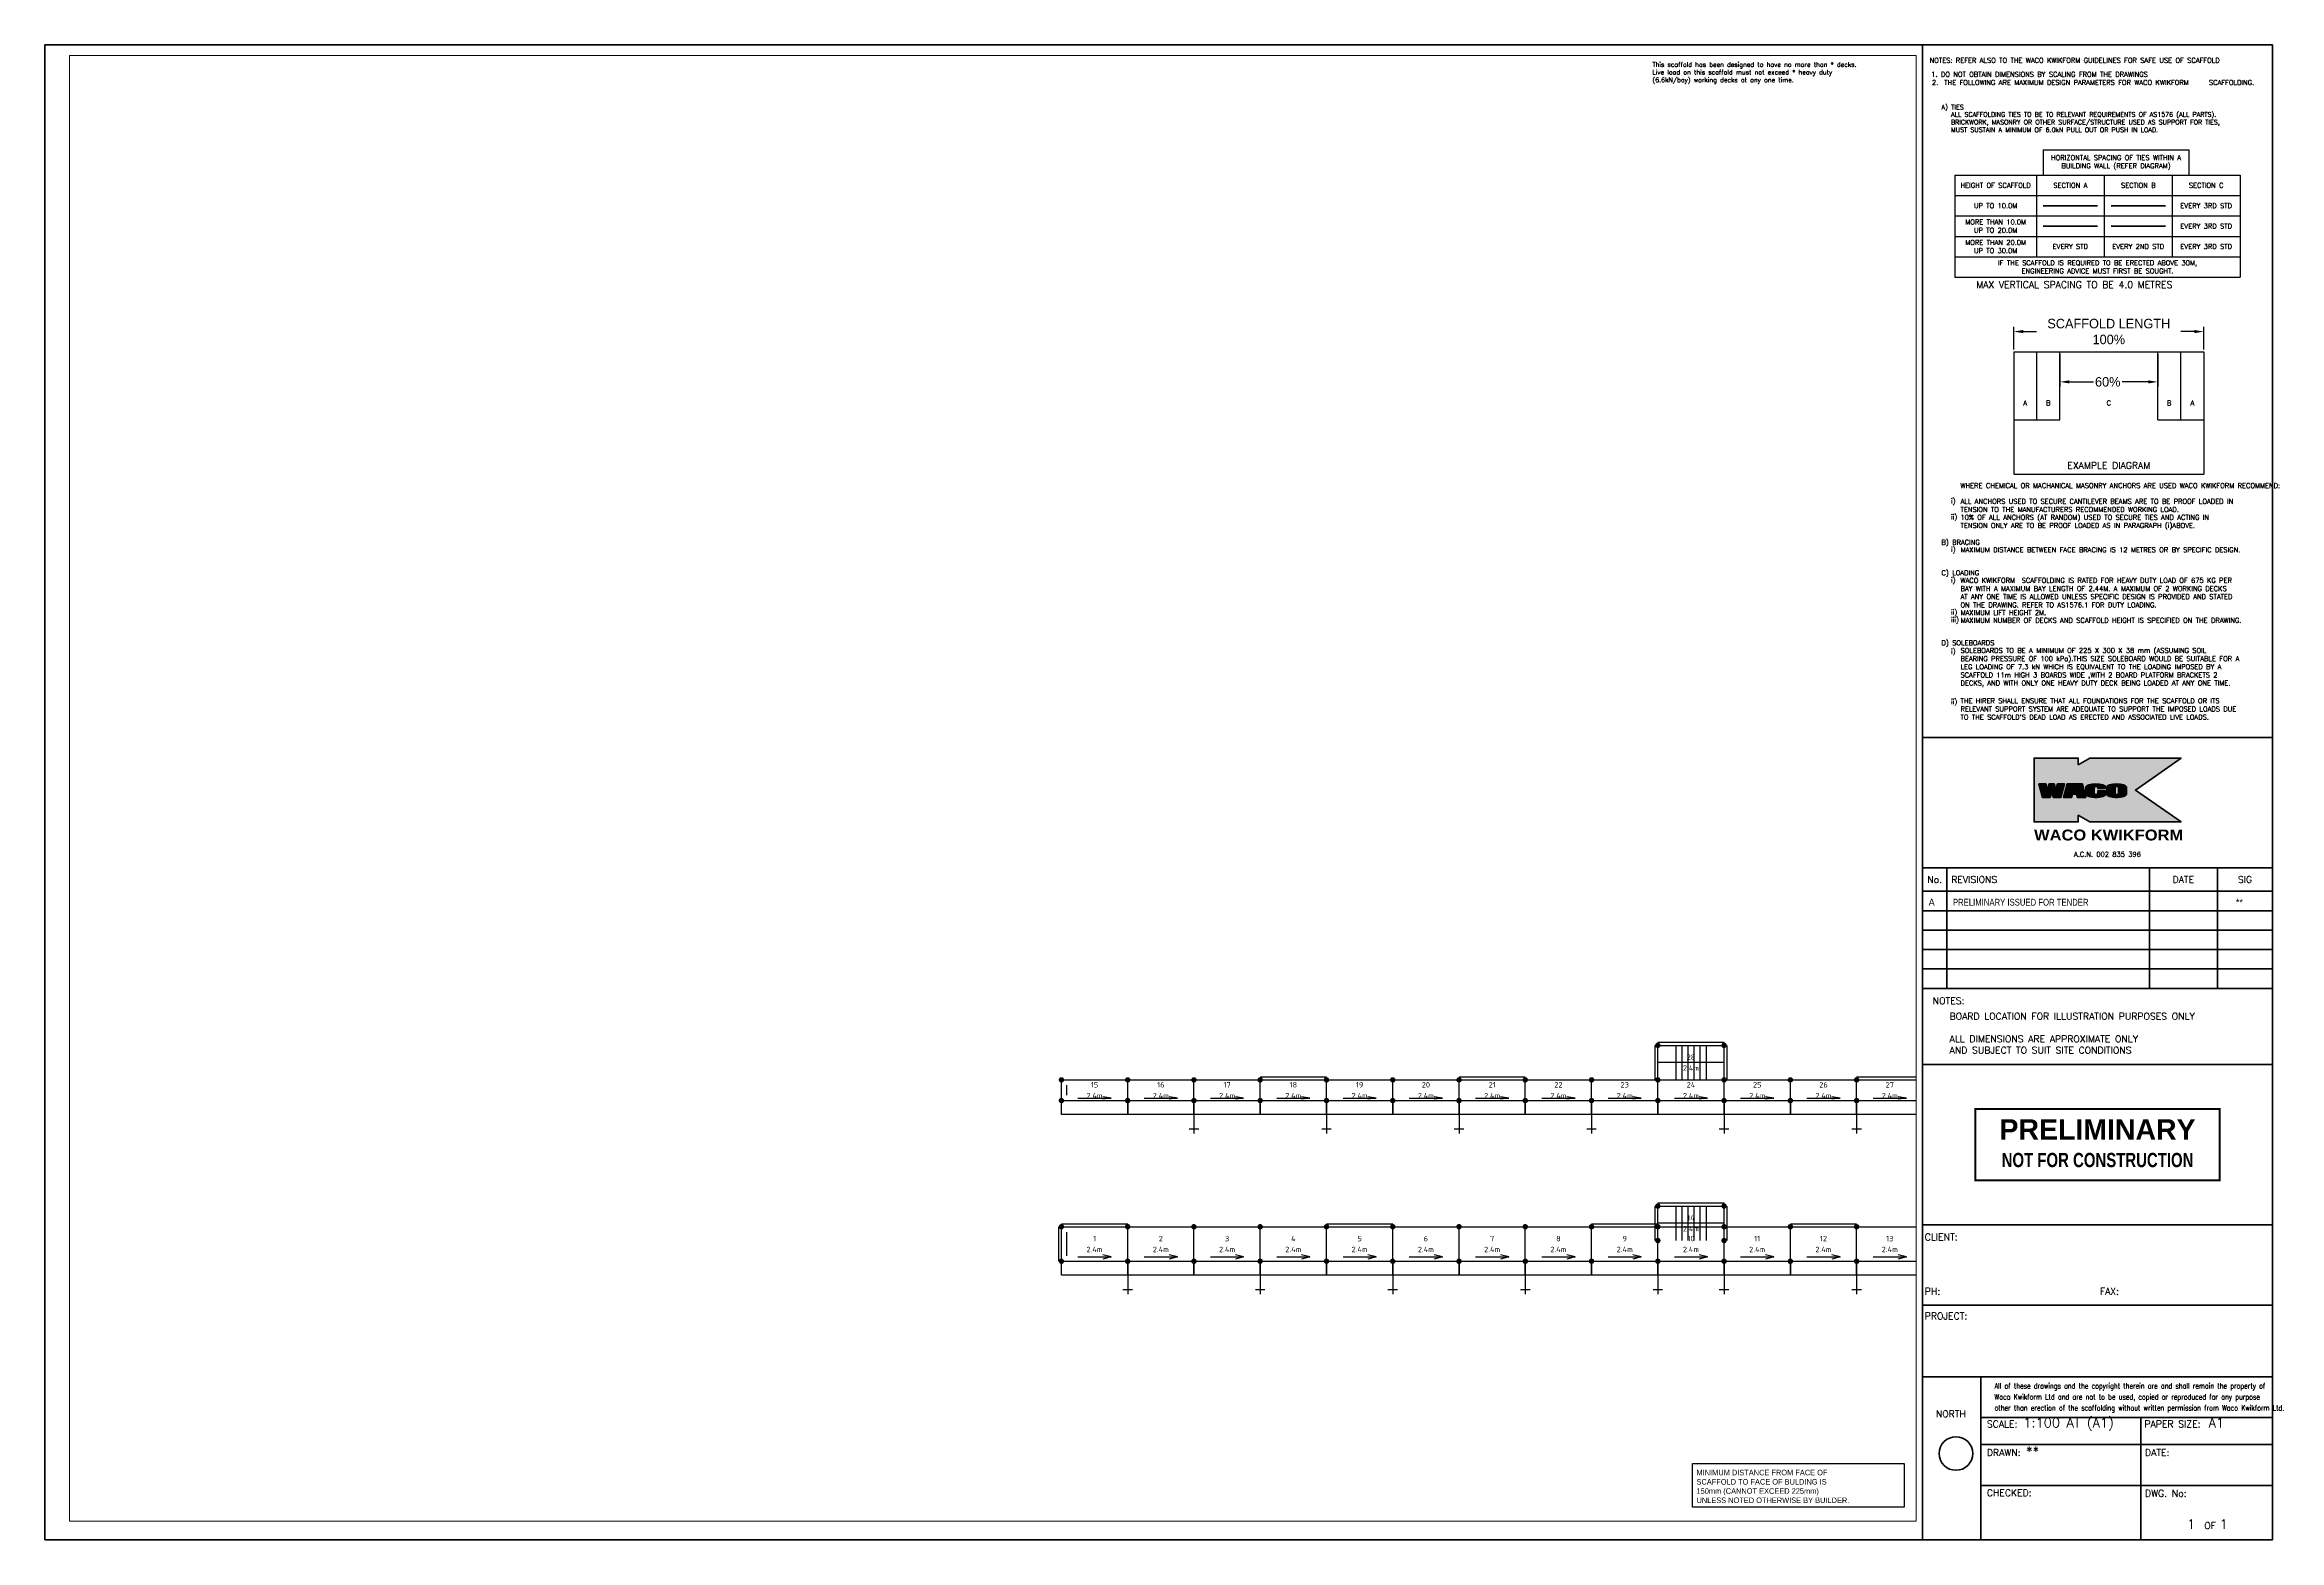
# Paper-space layout 'WACO Kwikform A1 Drawing Sheet' of a CAD drawing. Header units: millimetres. Extents: x 0 to 822, y 0 to 550.
# The model-space entities are those that its viewports show. They can reach past a viewport. Long polylines and large blocks are cut down to what shows.
import ezdxf
from ezdxf.enums import TextEntityAlignment as Align

# ---------------------------------------------------------------- set-up
doc = ezdxf.new("R2010")
doc.units = ezdxf.units.MM
doc.header["$PDMODE"] = 34
doc.header["$PDSIZE"] = -10
doc.linetypes.add('KwikScaf_DASHED', pattern=[3.75, 2.5, -1.25])
doc.linetypes.add('KwikScaf_Line', pattern=[1, 1, 0])
doc.layers.get('0').update_dxf_attribs({"linetype": 'CONTINUOUS'})
doc.layers.get('Defpoints').update_dxf_attribs({"linetype": 'CONTINUOUS'})
for name, color, linetype in [('DISTANCE', 3, 'CONTINUOUS'), ('KwikScaf Schematic', 7, 'CONTINUOUS'), ('PRELIMINARY', 7, 'CONTINUOUS'), ('RED', 8, 'CONTINUOUS')]:
    doc.layers.add(name, color=color, linetype=linetype)
for name, color, linetype, lineweight in [('Sheet 018', 10, 'CONTINUOUS', 18), ('Sheet 025', 7, 'CONTINUOUS', 25), ('Sheet 035', 5, 'CONTINUOUS', 35), ('Sheet 050', 130, 'CONTINUOUS', 50), ('Sheet 070', 180, 'CONTINUOUS', 70)]:
    doc.layers.add(name, color=color, linetype=linetype, lineweight=lineweight)
doc.layers.add('Viewport', color=7, linetype='CONTINUOUS', plot=False)
doc.styles.add('ARCH', font='archd.shx', dxfattribs={"height": 250})
doc.styles.add('KwikScaf ISO', font='isocp.shx')
doc.styles.add('ROMANS', font='romans')
doc.styles.add('STAMP', font='ARIALBD.TTF')
doc.styles.add('WACO', font='ariblk.TTF')
doc.dimstyles.new('ISO-35', dxfattribs={"dimscale": 0, "dimtxt": 3.5, "dimasz": 3.5, "dimexe": 1.75, "dimexo": 0.875, "dimgap": 0.875, "dimtad": 1, "dimdsep": 46, "dimtxsty": 'Standard', "dimcen": 3.5, "dimadec": 0, "dimazin": 0, "dimtfac": 1, "dimtmove": 2, "dimatfit": 3, "dimfxl": 1, "dimtolj": 1, "dimtzin": 0, "dimarcsym": 0})
pattern_1 = [(0, (0, 0), (0, 0.174625), [0.127, -0.047625]), (90, (0, 0), (-0.174625, 1e-17), [0.127, -0.047625])]

# ---------------------------------------------------------------- blocks, each defined once
blk = doc.blocks.new('REVDES')
at = {"style": 'ARCH'}
for tag, p in [('01', (2.31, 1.87)), ('03', (87.68, 1.87)), ('04', (115.37, 1.87))]:
    blk.add_attdef(tag, p, '', height=2.5, dxfattribs=at)
at = {"style": 'ARCH', "width": 0.85}
blk.add_attdef('02', (11.25, 1.87), '', height=2.5, dxfattribs=at)
blk = doc.blocks.new('PREL')
at = {"layer": 'RED', "const_width": 100}
blk.add_lwpolyline([(6000, 1750), (-6000, 1750), (-6000, -1750), (6000, -1750)], close=True, dxfattribs=at)
at = {"layer": 'RED', "style": 'STAMP'}
blk.add_text('PRELIMINARY', height=1000, dxfattribs=at).set_placement((0, 750), align=Align.MIDDLE)
at = {"layer": 'RED', "style": 'STAMP', "width": 0.75}
blk.add_text('NOT FOR CONSTRUCTION', height=700, dxfattribs=at).set_placement((0, -750), align=Align.MIDDLE)
blk = doc.blocks.new('*D29')
at = {"color": 0, "lineweight": -2}
for p, q in [((724.69, 437.85), (724.69, 446.22)), ((728.19, 444.47), (733.14, 444.47)), ((791.19, 444.47), (786.23, 444.47)), ((794.69, 437.85), (794.69, 446.22))]:
    blk.add_line(p, q, dxfattribs=at)
at = {"color": 0}
for points in [[(728.19, 445.06), (728.19, 443.89), (724.69, 444.47)], [(791.19, 445.06), (791.19, 443.89), (794.69, 444.47)]]:
    blk.add_solid(points, dxfattribs=at)
at = {"layer": 'Defpoints', "color": 0}
for p in [(794.69, 444.47), (724.69, 436.98), (794.69, 436.98)]:
    blk.add_point(p, dxfattribs=at)
at = {"color": 0, "insert": (759.69, 444.47), "char_height": 3.5, "attachment_point": 5}
blk.add_mtext('\\A1;SCAFFOLD LENGTH\\P100%', dxfattribs=at)
blk = doc.blocks.new('*D30')
at = {"color": 0, "lineweight": -2}
for p, q in [((741.69, 436.1), (741.69, 424.21)), ((777.69, 436.1), (777.69, 424.21)), ((745.19, 425.96), (754.05, 425.96)), ((774.19, 425.96), (764.55, 425.96))]:
    blk.add_line(p, q, dxfattribs=at)
at = {"color": 0}
for points in [[(745.19, 426.54), (745.19, 425.38), (741.69, 425.96)], [(774.19, 426.54), (774.19, 425.38), (777.69, 425.96)]]:
    blk.add_solid(points, dxfattribs=at)
at = {"layer": 'Defpoints', "color": 0}
for p in [(741.69, 436.98), (777.69, 436.98), (777.69, 425.96)]:
    blk.add_point(p, dxfattribs=at)
at = {"color": 0, "insert": (759.3, 425.96), "char_height": 3.5, "attachment_point": 5}
blk.add_mtext('\\A1;60%', dxfattribs=at)
blk = doc.blocks.new('REVISED TITLE')
at = {"layer": 'Sheet 025', "style": 'ROMANS'}
for s, p in [('CLIENT:', (-128.05, 110.15)), ('PH:', (-128.05, 90.15)), ('FAX:', (-63.6, 90.15)), ('PROJECT:', (-128.05, 81.06)), ('SCALE:', (-105.19, 41.33)), ('PAPER SIZE:', (-47.19, 41.33)), ('DRAWN:', (-105.19, 30.85)), ('DATE:', (-46.99, 30.85)), ('CHECKED:', (-105.19, 16.04)), ('DWG. No:', (-46.99, 15.86)), ('OF', (-25.18, 3.98))]:
    blk.add_text(s, height=2.5, dxfattribs=at).set_placement(p)
at = {"layer": 'Sheet 035', "style": 'ROMANS'}
for tag, p in [('CLIENT_CONTACT', (-110.61, 110.15)), ('COMPANY', (-110.61, 105.15)), ('ADDRESS_STREET', (-110.61, 100.15)), ('CITY', (-110.61, 95.15)), ('PHONE_NO.', (-110.61, 90.15)), ('FAX_NO.', (-46.16, 90.15)), ('PROJECT_TITLE:', (-110.61, 81.06)), ('PROJECT_DESCRIPTION', (-110.61, 76.06)), ('PROJECT_DESCRIPTION_2', (-110.61, 71.06)), ('PROJECT_DESCRIPTION_3', (-110.61, 66.06)), ('PROJECT_DESCRIPTION_4', (-110.61, 61.06)), ('SCALE', (-91.76, 41.33)), ('PAPER_SIZE', (-23.56, 41.33)), ('DRAFTSMAN', (-90.76, 30.85)), ('DATE', (-35.55, 30.85)), ('DWG_NO', (-46.15, 9.93))]:
    blk.add_attdef(tag, p, '', height=3.5, dxfattribs=at)
for tag, p in [('PAGE_NO.', (-30.05, 3.98)), ('OF_PAGES.', (-18.05, 3.98))]:
    blk.add_attdef(tag, text='', height=3.5, dxfattribs=at).set_placement(p, align=Align.CENTER)
blk = doc.blocks.new('WACO LOGO')
h = blk.add_hatch()
h.set_pattern_fill('ANGLE', color=140, scale=0.025, style=0)
h.set_pattern_definition(pattern_1)
h.paths.add_polyline_path([(493.69, 275.27), (494.27, 273.1), (497.09, 273.1), (498.42, 278.06), (495.82, 278.06), (495.23, 275.87), (494.64, 278.06), (492.73, 278.06), (492.14, 275.87), (491.55, 278.06), (488.96, 278.06), (490.29, 273.1), (493.11, 273.1)])
h = blk.add_hatch()
h.set_pattern_fill('ANGLE', color=140, scale=0.025, style=0)
h.set_pattern_definition(pattern_1)
h.paths.add_polyline_path([(504.96, 278.06), (499.32, 278.06), (497.99, 273.1), (501.01, 273.1), (501.33, 274.31), (502.79, 274.31), (503.11, 273.1), (506.29, 273.1)])
h.paths.add_polyline_path([(502.14, 276.71), (502.6, 274.99), (501.68, 274.99)], flags=16)
h = blk.add_hatch()
h.set_pattern_fill('ANGLE', color=140, scale=0.025, style=0)
h.set_pattern_definition(pattern_1)
edge = h.paths.add_edge_path()
edge.add_ellipse((509.97, 276.84), major_axis=(-0.658, 0), ratio=0.455652, start_angle=180, end_angle=360, ccw=False)
edge.add_line((510.63, 276.84), (510.63, 276.42))
edge.add_line((510.63, 276.42), (513.49, 276.42))
edge.add_line((513.49, 276.42), (513.49, 276.96))
edge.add_ellipse((509.88, 276.96), major_axis=(-3.61, 0), ratio=0.304653, start_angle=180, end_angle=360)
edge.add_line((506.27, 276.96), (506.27, 274.2))
edge.add_ellipse((509.88, 274.2), major_axis=(-3.61, 0), ratio=0.304653, start_angle=0, end_angle=180)
edge.add_line((513.49, 274.2), (513.49, 275.5))
edge.add_line((513.49, 275.5), (510.63, 275.5))
edge.add_line((510.63, 275.5), (510.63, 274.44))
edge.add_ellipse((509.97, 274.48), major_axis=(-0.658, 0), ratio=0.455652, start_angle=0, end_angle=180, ccw=False)
edge.add_line((509.31, 274.48), (509.31, 276.88))
h = blk.add_hatch()
h.set_pattern_fill('ANGLE', color=140, scale=0.025, style=0)
h.set_pattern_definition(pattern_1)
edge = h.paths.add_edge_path()
edge.add_ellipse((517.56, 276.96), major_axis=(-3.61, 0), ratio=0.304653, start_angle=180, end_angle=360)
edge.add_line((513.95, 276.96), (513.95, 274.2))
edge.add_ellipse((517.56, 274.2), major_axis=(-3.61, 0), ratio=0.304653, start_angle=0, end_angle=180)
edge.add_line((521.17, 274.2), (521.17, 276.96))
edge = h.paths.add_edge_path(flags=16)
edge.add_ellipse((517.65, 276.84), major_axis=(-0.658, 0), ratio=0.455652, start_angle=180, end_angle=360, ccw=False)
edge.add_line((518.31, 276.84), (518.31, 274.44))
edge.add_ellipse((517.65, 274.48), major_axis=(-0.658, 0), ratio=0.455652, start_angle=0, end_angle=180, ccw=False)
edge.add_line((517, 274.48), (517, 276.88))
at = {"layer": 'Sheet 070'}
h = blk.add_hatch(color=51, dxfattribs=at)
h.paths.add_polyline_path([(501.68, 274.99), (502.6, 274.99), (502.14, 276.71)], flags=0)
h.paths.add_polyline_path([(506.29, 273.1), (504.96, 278.06), (499.32, 278.06), (497.99, 273.1), (501.01, 273.1), (501.33, 274.31), (502.79, 274.31), (503.11, 273.1)], flags=16)
h.paths.add_polyline_path([(490.29, 273.1), (488.96, 278.06), (491.55, 278.06), (492.14, 275.87), (492.73, 278.06), (494.64, 278.06), (495.23, 275.87), (495.82, 278.06), (498.42, 278.06), (497.09, 273.1), (494.27, 273.1), (493.69, 275.27), (493.11, 273.1)], flags=16)
h.paths.add_polyline_path([(503.44, 285.06), (503.44, 287.56), (487.19, 287.56), (487.19, 264.06), (503.44, 264.06), (503.44, 266.56), (507.77, 264.06), (541.27, 264.06), (524.49, 275.81), (541.27, 287.56), (507.77, 287.56)])
edge = h.paths.add_edge_path(flags=16)
edge.add_line((510.63, 274.48), (510.63, 275.5))
edge.add_line((510.63, 275.5), (513.49, 275.5))
edge.add_line((513.49, 275.5), (513.49, 274.2))
edge.add_ellipse((509.88, 274.2), major_axis=(-3.61, 0), ratio=0.304653, start_angle=0, end_angle=180, ccw=False)
edge.add_line((506.27, 274.2), (506.27, 276.96))
edge.add_ellipse((509.88, 276.96), major_axis=(-3.61, 0), ratio=0.304653, start_angle=180, end_angle=360, ccw=False)
edge.add_line((513.49, 276.96), (513.49, 276.42))
edge.add_line((513.49, 276.42), (510.63, 276.42))
edge.add_line((510.63, 276.42), (510.63, 276.84))
edge.add_ellipse((509.97, 276.84), major_axis=(-0.658, 0), ratio=0.455652, start_angle=180, end_angle=360)
edge.add_line((509.31, 276.84), (509.31, 274.48))
edge.add_ellipse((509.97, 274.48), major_axis=(-0.658, 0), ratio=0.455652, start_angle=0, end_angle=180)
edge = h.paths.add_edge_path(flags=16)
edge.add_ellipse((517.56, 274.2), major_axis=(-3.61, 0), ratio=0.304653, start_angle=0, end_angle=180, ccw=False)
edge.add_line((513.95, 274.2), (513.95, 276.96))
edge.add_ellipse((517.56, 276.96), major_axis=(-3.61, 0), ratio=0.304653, start_angle=180, end_angle=360, ccw=False)
edge.add_line((521.17, 276.96), (521.17, 274.2))
edge = h.paths.add_edge_path(flags=0)
edge.add_line((517, 276.84), (517, 274.48))
edge.add_ellipse((517.65, 274.48), major_axis=(-0.658, 0), ratio=0.455652, start_angle=0, end_angle=180)
edge.add_line((518.31, 274.48), (518.31, 276.84))
edge.add_ellipse((517.65, 276.84), major_axis=(-0.658, 0), ratio=0.455652, start_angle=180, end_angle=360)
for p, q in [((506.27, 276.96), (506.27, 274.2)), ((509.31, 276.84), (509.31, 274.48)), ((510.63, 276.84), (510.63, 276.42)), ((510.63, 276.42), (513.49, 276.42)), ((513.49, 276.42), (513.49, 276.96)), ((513.95, 276.96), (513.95, 274.2)), ((517, 276.84), (517, 274.48)), ((518.31, 276.84), (518.31, 274.48)), ((521.17, 274.2), (521.17, 276.96))]:
    blk.add_line(p, q, dxfattribs=at)
at = {"layer": 'Sheet 070', "color": 7}
blk.add_lwpolyline([(503.44, 285.06), (503.44, 287.56), (487.19, 287.56), (487.19, 264.06), (503.44, 264.06), (503.44, 266.56), (507.77, 264.06), (541.27, 264.06), (524.49, 275.81), (541.27, 287.56), (507.77, 287.56)], close=True, dxfattribs=at)
at = {"layer": 'Sheet 070'}
for points in [[(490.29, 273.1), (488.96, 278.06), (491.55, 278.06), (492.14, 275.87), (492.73, 278.06), (494.64, 278.06), (495.23, 275.87), (495.82, 278.06), (498.42, 278.06), (497.09, 273.1), (494.27, 273.1), (493.69, 275.27), (493.11, 273.1), (490.29, 273.1)], [(506.29, 273.1), (504.96, 278.06), (499.32, 278.06), (497.99, 273.1), (501.01, 273.1), (501.33, 274.31), (502.79, 274.31), (503.11, 273.1)], [(501.68, 274.99), (502.6, 274.99), (502.14, 276.71)]]:
    blk.add_lwpolyline(points, close=True, dxfattribs=at)
blk.add_lwpolyline([(510.63, 274.48), (510.63, 275.5), (513.49, 275.5), (513.49, 274.2)], dxfattribs=at)
for centre, major_axis, ratio in [((509.88, 276.96), (-3.61, 0), 0.304653), ((509.97, 276.84), (-0.658, 0), 0.455652), ((517.56, 276.96), (-3.61, 0), 0.304653), ((517.65, 276.84), (-0.658, 0), 0.455652)]:
    blk.add_ellipse(centre, major_axis=major_axis, ratio=ratio, start_param=3.141593, end_param=6.283185, dxfattribs=at)
at = {"layer": 'Sheet 070', "extrusion": (0, 0, -1)}
for centre, major_axis, ratio in [((509.88, 274.2), (-3.61, 0), 0.304653), ((509.97, 274.48), (-0.658, 0), 0.455652), ((517.56, 274.2), (-3.61, 0), 0.304653), ((517.65, 274.48), (-0.658, 0), 0.455652)]:
    blk.add_ellipse(centre, major_axis=major_axis, ratio=ratio, start_param=3.141593, end_param=6.283185, dxfattribs=at)

msp = doc.modelspace()

# ---------------------------------------------------------------- linework, layer by layer
at = {"layer": 'KwikScaf Schematic', "color": 3, "linetype": 'KwikScaf_DASHED'}
for p, q in [((54365, 13825), (54365, 15095)), ((56904, 15195), (54465, 15195)), ((57004, 15095), (57004, 13825)), ((32714, 13263), (32714, 13625)), ((42270, 13925), (39831, 13925)), ((49587, 13925), (47148, 13925)), ((64221, 13925), (61782, 13925)), ((54365, 7914), (54365, 9184)), ((56904, 9284), (54465, 9284)), ((57004, 9184), (57004, 7914)), ((32414, 7152), (32414, 8422)), ((34953, 8522), (32514, 8522)), ((44709, 8522), (42270, 8522)), ((54465, 8522), (52026, 8522)), ((61782, 8522), (59343, 8522)), ((32714, 7352), (32714, 8222))]:
    msp.add_line(p, q, dxfattribs=at)
at = {"layer": 'KwikScaf Schematic', "color": 3, "linetype": 'KwikScaf_Line'}
for p, q in [((54465, 15095), (56904, 15095)), ((54465, 13825), (54465, 15095)), ((55130, 15095), (55130, 13825)), ((55352, 15095), (55352, 13825)), ((55574, 15095), (55574, 13825)), ((55796, 15095), (55796, 13825)), ((56017, 15095), (56017, 13825)), ((56239, 15095), (56239, 13825)), ((56904, 13825), (56904, 15095)), ((56904, 14460), (54465, 14460)), ((32514, 13825), (34953, 13825)), ((32514, 13063), (32514, 13825)), ((34344, 13158), (34039, 13206)), ((34953, 13063), (34953, 13825)), ((34953, 13825), (37392, 13825)), ((36783, 13158), (36478, 13206)), ((37392, 13063), (37392, 13825)), ((37392, 13825), (39831, 13825)), ((39222, 13158), (38917, 13206)), ((39831, 13063), (39831, 13825)), ((39831, 13825), (42270, 13825)), ((41661, 13158), (41356, 13206)), ((42270, 13063), (42270, 13825)), ((42270, 13825), (44709, 13825)), ((44100, 13158), (43795, 13206)), ((44709, 13063), (44709, 13825)), ((44709, 13825), (47148, 13825)), ((46539, 13158), (46234, 13206)), ((47148, 13063), (47148, 13825)), ((47148, 13825), (49587, 13825)), ((48978, 13158), (48673, 13206)), ((49587, 13063), (49587, 13825)), ((49587, 13825), (52026, 13825)), ((51417, 13158), (51112, 13206)), ((52026, 13063), (52026, 13825)), ((52026, 13825), (54465, 13825)), ((53856, 13158), (53551, 13206)), ((54465, 13063), (54465, 13825)), ((54465, 13825), (56904, 13825)), ((56295, 13158), (55990, 13206)), ((56904, 13063), (56904, 13825)), ((56904, 13825), (59343, 13825)), ((58734, 13158), (58429, 13206)), ((59343, 13063), (59343, 13825)), ((59343, 13825), (61782, 13825)), ((61173, 13158), (60868, 13206)), ((61782, 13063), (61782, 13825)), ((61782, 13825), (64221, 13825)), ((63612, 13158), (63307, 13206)), ((64221, 13063), (64221, 13825)), ((32514, 13063), (34953, 13063)), ((32514, 12555), (32514, 13063)), ((34953, 12555), (32514, 12555)), ((33124, 13158), (34344, 13158)), ((34344, 13158), (34039, 13111)), ((34953, 13063), (34953, 12555)), ((34953, 13063), (37392, 13063)), ((34953, 12555), (34953, 13063)), ((37392, 12555), (34953, 12555)), ((35563, 13158), (36783, 13158)), ((36783, 13158), (36478, 13111)), ((37392, 13063), (37392, 12555)), ((37392, 13063), (39831, 13063)), ((37392, 12555), (37392, 13063)), ((37392, 12555), (37392, 11855)), ((39831, 12555), (37392, 12555)), ((38002, 13158), (39222, 13158)), ((39222, 13158), (38917, 13111)), ((39831, 13063), (39831, 12555)), ((39831, 13063), (42270, 13063)), ((39831, 12555), (39831, 13063)), ((42270, 12555), (39831, 12555)), ((40441, 13158), (41661, 13158)), ((41661, 13158), (41356, 13111)), ((42270, 13063), (42270, 12555)), ((42270, 13063), (44709, 13063)), ((42270, 12555), (42270, 13063)), ((42270, 12555), (42270, 11855)), ((44709, 12555), (42270, 12555)), ((42880, 13158), (44100, 13158)), ((44100, 13158), (43795, 13111)), ((44709, 13063), (44709, 12555)), ((44709, 13063), (47148, 13063)), ((44709, 12555), (44709, 13063)), ((47148, 12555), (44709, 12555)), ((45319, 13158), (46539, 13158)), ((46539, 13158), (46234, 13111)), ((47148, 13063), (47148, 12555)), ((47148, 13063), (49587, 13063)), ((47148, 12555), (47148, 13063)), ((47148, 12555), (47148, 11855)), ((49587, 12555), (47148, 12555)), ((47758, 13158), (48978, 13158)), ((48978, 13158), (48673, 13111)), ((49587, 13063), (49587, 12555)), ((49587, 13063), (52026, 13063)), ((49587, 12555), (49587, 13063)), ((52026, 12555), (49587, 12555)), ((50197, 13158), (51417, 13158)), ((51417, 13158), (51112, 13111)), ((52026, 13063), (52026, 12555)), ((52026, 13063), (54465, 13063)), ((52026, 12555), (52026, 13063)), ((52026, 12555), (52026, 11855)), ((54465, 12555), (52026, 12555)), ((52636, 13158), (53856, 13158)), ((53856, 13158), (53551, 13111)), ((54465, 13063), (54465, 12555)), ((54465, 13063), (56904, 13063)), ((54465, 12555), (54465, 13063)), ((56904, 12555), (54465, 12555)), ((55075, 13158), (56295, 13158)), ((56295, 13158), (55990, 13111)), ((56904, 13063), (56904, 12555)), ((56904, 13063), (59343, 13063)), ((56904, 12555), (56904, 13063)), ((56904, 12555), (56904, 11855)), ((59343, 12555), (56904, 12555)), ((57514, 13158), (58734, 13158)), ((58734, 13158), (58429, 13111)), ((59343, 13063), (59343, 12555)), ((59343, 13063), (61782, 13063)), ((59343, 12555), (59343, 13063)), ((61782, 12555), (59343, 12555)), ((59953, 13158), (61173, 13158)), ((61173, 13158), (60868, 13111)), ((61782, 13063), (61782, 12555)), ((61782, 13063), (64221, 13063)), ((61782, 12555), (61782, 13063)), ((61782, 12555), (61782, 11855)), ((64221, 12555), (61782, 12555)), ((62392, 13158), (63612, 13158)), ((63612, 13158), (63307, 13111)), ((64221, 13063), (64221, 12555)), ((37217, 12030), (37567, 12030)), ((42095, 12030), (42445, 12030)), ((46973, 12030), (47323, 12030)), ((51851, 12030), (52201, 12030)), ((56729, 12030), (57079, 12030)), ((61607, 12030), (61957, 12030)), ((54465, 9184), (56904, 9184)), ((54465, 7914), (54465, 9184)), ((55130, 9184), (55130, 7914)), ((55352, 9184), (55352, 7914)), ((55574, 9184), (55574, 7914)), ((55796, 9184), (55796, 7914)), ((56017, 9184), (56017, 7914)), ((56239, 9184), (56239, 7914)), ((56904, 7914), (56904, 9184)), ((32514, 8422), (34953, 8422)), ((32514, 7152), (32514, 8422)), ((34953, 7152), (34953, 8422)), ((34953, 8422), (37392, 8422)), ((37392, 7152), (37392, 8422)), ((37392, 8422), (39831, 8422)), ((39831, 7152), (39831, 8422)), ((39831, 8422), (42270, 8422)), ((42270, 7152), (42270, 8422)), ((42270, 8422), (44709, 8422)), ((44709, 7152), (44709, 8422)), ((44709, 8422), (47148, 8422)), ((47148, 7152), (47148, 8422)), ((47148, 8422), (49587, 8422)), ((49587, 7152), (49587, 8422)), ((49587, 8422), (52026, 8422)), ((52026, 7152), (52026, 8422)), ((52026, 8422), (54465, 8422)), ((56904, 8549), (54465, 8549)), ((54465, 7152), (54465, 8422)), ((54465, 8422), (56904, 8422)), ((56904, 7152), (56904, 8422)), ((56904, 8422), (59343, 8422)), ((59343, 7152), (59343, 8422)), ((59343, 8422), (61782, 8422)), ((61782, 7152), (61782, 8422)), ((61782, 8422), (64221, 8422)), ((64221, 7152), (64221, 8422)), ((32514, 7152), (34953, 7152)), ((32514, 6644), (32514, 7152)), ((34953, 6644), (32514, 6644)), ((33124, 7311), (34344, 7311)), ((34344, 7311), (34039, 7390)), ((34344, 7311), (34039, 7232)), ((34953, 7152), (34953, 6644)), ((34953, 7152), (37392, 7152)), ((34953, 6644), (34953, 7152)), ((34953, 6644), (34953, 5944)), ((37392, 6644), (34953, 6644)), ((35563, 7311), (36783, 7311)), ((36783, 7311), (36478, 7390)), ((36783, 7311), (36478, 7232)), ((37392, 7152), (37392, 6644)), ((37392, 7152), (39831, 7152)), ((37392, 6644), (37392, 7152)), ((39831, 6644), (37392, 6644)), ((38002, 7311), (39222, 7311)), ((39222, 7311), (38917, 7390)), ((39222, 7311), (38917, 7232)), ((39831, 7152), (39831, 6644)), ((39831, 7152), (42270, 7152)), ((39831, 6644), (39831, 7152)), ((39831, 6644), (39831, 5944)), ((42270, 6644), (39831, 6644)), ((40441, 7311), (41661, 7311)), ((41661, 7311), (41356, 7390)), ((41661, 7311), (41356, 7232)), ((42270, 7152), (42270, 6644)), ((42270, 7152), (44709, 7152)), ((42270, 6644), (42270, 7152)), ((44709, 6644), (42270, 6644)), ((42880, 7311), (44100, 7311)), ((44100, 7311), (43795, 7390)), ((44100, 7311), (43795, 7232)), ((44709, 7152), (44709, 6644)), ((44709, 7152), (47148, 7152)), ((44709, 6644), (44709, 7152)), ((44709, 6644), (44709, 5944)), ((47148, 6644), (44709, 6644)), ((45319, 7311), (46539, 7311)), ((46539, 7311), (46234, 7390)), ((46539, 7311), (46234, 7232)), ((47148, 7152), (47148, 6644)), ((47148, 7152), (49587, 7152)), ((47148, 6644), (47148, 7152)), ((49587, 6644), (47148, 6644)), ((47758, 7311), (48978, 7311)), ((48978, 7311), (48673, 7390)), ((48978, 7311), (48673, 7232)), ((49587, 7152), (49587, 6644)), ((49587, 7152), (52026, 7152)), ((49587, 6644), (49587, 7152)), ((49587, 6644), (49587, 5944)), ((52026, 6644), (49587, 6644)), ((50197, 7311), (51417, 7311)), ((51417, 7311), (51112, 7390)), ((51417, 7311), (51112, 7232)), ((52026, 7152), (52026, 6644)), ((52026, 7152), (54465, 7152)), ((52026, 6644), (52026, 7152)), ((54465, 6644), (52026, 6644)), ((52636, 7311), (53856, 7311)), ((53856, 7311), (53551, 7390)), ((53856, 7311), (53551, 7232)), ((54465, 7152), (54465, 6644)), ((54465, 7152), (56904, 7152)), ((54465, 6644), (54465, 7152)), ((54465, 6644), (54465, 5944)), ((56904, 6644), (54465, 6644)), ((55075, 7311), (56295, 7311)), ((56295, 7311), (55990, 7390)), ((56295, 7311), (55990, 7232)), ((56904, 7152), (56904, 6644)), ((56904, 7152), (59343, 7152)), ((56904, 6644), (56904, 7152)), ((56904, 6644), (56904, 5944)), ((59343, 6644), (56904, 6644)), ((57514, 7311), (58734, 7311)), ((58734, 7311), (58429, 7390)), ((58734, 7311), (58429, 7232)), ((59343, 7152), (59343, 6644)), ((59343, 7152), (61782, 7152)), ((59343, 6644), (59343, 7152)), ((61782, 6644), (59343, 6644)), ((59953, 7311), (61173, 7311)), ((61173, 7311), (60868, 7390)), ((61173, 7311), (60868, 7232)), ((61782, 7152), (61782, 6644)), ((61782, 7152), (64221, 7152)), ((61782, 6644), (61782, 7152)), ((61782, 6644), (61782, 5944)), ((64221, 6644), (61782, 6644)), ((62392, 7311), (63612, 7311)), ((63612, 7311), (63307, 7390)), ((63612, 7311), (63307, 7232)), ((64221, 7152), (64221, 6644)), ((34778, 6119), (35128, 6119)), ((39656, 6119), (40006, 6119)), ((44534, 6119), (44884, 6119)), ((49412, 6119), (49762, 6119)), ((54290, 6119), (54640, 6119)), ((56729, 6119), (57079, 6119)), ((61607, 6119), (61957, 6119))]:
    msp.add_line(p, q, dxfattribs=at)
at = {"layer": 'KwikScaf Schematic', "color": 3, "linetype": 'KwikScaf_Line', "const_width": 100}
for points in [[(54465, 15145, -0.198912), (54501, 15130, -0.198912), (54515, 15095, -0.198912), (54501, 15060, -0.198912), (54465, 15045, -0.198912), (54430, 15060, -0.198912), (54415, 15095, -0.198912), (54430, 15130, -0.198912)], [(32514, 13113, -0.198912), (32550, 13098, -0.198912), (32564, 13063, -0.198912), (32550, 13028, -0.198912), (32514, 13013, -0.198912), (32479, 13028, -0.198912), (32464, 13063, -0.198912), (32479, 13098, -0.198912)], [(34953, 13113, -0.198912), (34989, 13098, -0.198912), (35003, 13063, -0.198912), (34989, 13028, -0.198912), (34953, 13013, -0.198912), (34918, 13028, -0.198912), (34903, 13063, -0.198912), (34918, 13098, -0.198912)], [(37392, 13113, -0.198912), (37428, 13098, -0.198912), (37442, 13063, -0.198912), (37428, 13028, -0.198912), (37392, 13013, -0.198912), (37357, 13028, -0.198912), (37342, 13063, -0.198912), (37357, 13098, -0.198912)], [(39831, 13113, -0.198912), (39867, 13098, -0.198912), (39881, 13063, -0.198912), (39867, 13028, -0.198912), (39831, 13013, -0.198912), (39796, 13028, -0.198912), (39781, 13063, -0.198912), (39796, 13098, -0.198912)], [(42270, 13113, -0.198912), (42306, 13098, -0.198912), (42320, 13063, -0.198912), (42306, 13028, -0.198912), (42270, 13013, -0.198912), (42235, 13028, -0.198912), (42220, 13063, -0.198912), (42235, 13098, -0.198912)], [(44709, 13113, -0.198912), (44745, 13098, -0.198912), (44759, 13063, -0.198912), (44745, 13028, -0.198912), (44709, 13013, -0.198912), (44674, 13028, -0.198912), (44659, 13063, -0.198912), (44674, 13098, -0.198912)], [(47148, 13113, -0.198912), (47184, 13098, -0.198912), (47198, 13063, -0.198912), (47184, 13028, -0.198912), (47148, 13013, -0.198912), (47113, 13028, -0.198912), (47098, 13063, -0.198912), (47113, 13098, -0.198912)], [(49587, 13113, -0.198912), (49623, 13098, -0.198912), (49637, 13063, -0.198912), (49623, 13028, -0.198912), (49587, 13013, -0.198912), (49552, 13028, -0.198912), (49537, 13063, -0.198912), (49552, 13098, -0.198912)], [(52026, 13113, -0.198912), (52062, 13098, -0.198912), (52076, 13063, -0.198912), (52062, 13028, -0.198912), (52026, 13013, -0.198912), (51991, 13028, -0.198912), (51976, 13063, -0.198912), (51991, 13098, -0.198912)], [(54465, 13875, -0.198912), (54501, 13860, -0.198912), (54515, 13825, -0.198912), (54501, 13790, -0.198912), (54465, 13775, -0.198912), (54430, 13790, -0.198912), (54415, 13825, -0.198912), (54430, 13860, -0.198912)], [(54465, 13113, -0.198912), (54501, 13098, -0.198912), (54515, 13063, -0.198912), (54501, 13028, -0.198912), (54465, 13013, -0.198912), (54430, 13028, -0.198912), (54415, 13063, -0.198912), (54430, 13098, -0.198912)], [(56904, 13113, -0.198912), (56940, 13098, -0.198912), (56954, 13063, -0.198912), (56940, 13028, -0.198912), (56904, 13013, -0.198912), (56869, 13028, -0.198912), (56854, 13063, -0.198912), (56869, 13098, -0.198912)], [(59343, 13113, -0.198912), (59379, 13098, -0.198912), (59393, 13063, -0.198912), (59379, 13028, -0.198912), (59343, 13013, -0.198912), (59308, 13028, -0.198912), (59293, 13063, -0.198912), (59308, 13098, -0.198912)], [(61782, 13113, -0.198912), (61818, 13098, -0.198912), (61832, 13063, -0.198912), (61818, 13028, -0.198912), (61782, 13013, -0.198912), (61747, 13028, -0.198912), (61732, 13063, -0.198912), (61747, 13098, -0.198912)], [(54465, 9234, -0.198912), (54501, 9220, -0.198912), (54515, 9184, -0.198912), (54501, 9149, -0.198912), (54465, 9134, -0.198912), (54430, 9149, -0.198912), (54415, 9184, -0.198912), (54430, 9220, -0.198912)], [(32514, 8472, -0.198912), (32550, 8458, -0.198912), (32564, 8422, -0.198912), (32550, 8387, -0.198912), (32514, 8372, -0.198912), (32479, 8387, -0.198912), (32464, 8422, -0.198912), (32479, 8458, -0.198912)], [(34953, 8472, -0.198912), (34989, 8458, -0.198912), (35003, 8422, -0.198912), (34989, 8387, -0.198912), (34953, 8372, -0.198912), (34918, 8387, -0.198912), (34903, 8422, -0.198912), (34918, 8458, -0.198912)], [(37392, 8472, -0.198912), (37428, 8458, -0.198912), (37442, 8422, -0.198912), (37428, 8387, -0.198912), (37392, 8372, -0.198912), (37357, 8387, -0.198912), (37342, 8422, -0.198912), (37357, 8458, -0.198912)], [(39831, 8472, -0.198912), (39867, 8458, -0.198912), (39881, 8422, -0.198912), (39867, 8387, -0.198912), (39831, 8372, -0.198912), (39796, 8387, -0.198912), (39781, 8422, -0.198912), (39796, 8458, -0.198912)], [(42270, 8472, -0.198912), (42306, 8458, -0.198912), (42320, 8422, -0.198912), (42306, 8387, -0.198912), (42270, 8372, -0.198912), (42235, 8387, -0.198912), (42220, 8422, -0.198912), (42235, 8458, -0.198912)], [(44709, 8472, -0.198912), (44745, 8458, -0.198912), (44759, 8422, -0.198912), (44745, 8387, -0.198912), (44709, 8372, -0.198912), (44674, 8387, -0.198912), (44659, 8422, -0.198912), (44674, 8458, -0.198912)], [(47148, 8472, -0.198912), (47184, 8458, -0.198912), (47198, 8422, -0.198912), (47184, 8387, -0.198912), (47148, 8372, -0.198912), (47113, 8387, -0.198912), (47098, 8422, -0.198912), (47113, 8458, -0.198912)], [(49587, 8472, -0.198912), (49623, 8458, -0.198912), (49637, 8422, -0.198912), (49623, 8387, -0.198912), (49587, 8372, -0.198912), (49552, 8387, -0.198912), (49537, 8422, -0.198912), (49552, 8458, -0.198912)], [(52026, 8472, -0.198912), (52062, 8458, -0.198912), (52076, 8422, -0.198912), (52062, 8387, -0.198912), (52026, 8372, -0.198912), (51991, 8387, -0.198912), (51976, 8422, -0.198912), (51991, 8458, -0.198912)], [(54465, 8472, -0.198912), (54501, 8458, -0.198912), (54515, 8422, -0.198912), (54501, 8387, -0.198912), (54465, 8372, -0.198912), (54430, 8387, -0.198912), (54415, 8422, -0.198912), (54430, 8458, -0.198912)], [(56904, 8472, -0.198912), (56940, 8458, -0.198912), (56954, 8422, -0.198912), (56940, 8387, -0.198912), (56904, 8372, -0.198912), (56869, 8387, -0.198912), (56854, 8422, -0.198912), (56869, 8458, -0.198912)], [(59343, 8472, -0.198912), (59379, 8458, -0.198912), (59393, 8422, -0.198912), (59379, 8387, -0.198912), (59343, 8372, -0.198912), (59308, 8387, -0.198912), (59293, 8422, -0.198912), (59308, 8458, -0.198912)], [(61782, 8472, -0.198912), (61818, 8458, -0.198912), (61832, 8422, -0.198912), (61818, 8387, -0.198912), (61782, 8372, -0.198912), (61747, 8387, -0.198912), (61732, 8422, -0.198912), (61747, 8458, -0.198912)], [(54465, 7964, -0.198912), (54501, 7950, -0.198912), (54515, 7914, -0.198912), (54501, 7879, -0.198912), (54465, 7864, -0.198912), (54430, 7879, -0.198912), (54415, 7914, -0.198912), (54430, 7950, -0.198912)], [(32514, 7202, -0.198912), (32550, 7188, -0.198912), (32564, 7152, -0.198912), (32550, 7117, -0.198912), (32514, 7102, -0.198912), (32479, 7117, -0.198912), (32464, 7152, -0.198912), (32479, 7188, -0.198912)], [(34953, 7202, -0.198912), (34989, 7188, -0.198912), (35003, 7152, -0.198912), (34989, 7117, -0.198912), (34953, 7102, -0.198912), (34918, 7117, -0.198912), (34903, 7152, -0.198912), (34918, 7188, -0.198912)], [(37392, 7202, -0.198912), (37428, 7188, -0.198912), (37442, 7152, -0.198912), (37428, 7117, -0.198912), (37392, 7102, -0.198912), (37357, 7117, -0.198912), (37342, 7152, -0.198912), (37357, 7188, -0.198912)], [(39831, 7202, -0.198912), (39867, 7188, -0.198912), (39881, 7152, -0.198912), (39867, 7117, -0.198912), (39831, 7102, -0.198912), (39796, 7117, -0.198912), (39781, 7152, -0.198912), (39796, 7188, -0.198912)], [(42270, 7202, -0.198912), (42306, 7188, -0.198912), (42320, 7152, -0.198912), (42306, 7117, -0.198912), (42270, 7102, -0.198912), (42235, 7117, -0.198912), (42220, 7152, -0.198912), (42235, 7188, -0.198912)], [(44709, 7202, -0.198912), (44745, 7188, -0.198912), (44759, 7152, -0.198912), (44745, 7117, -0.198912), (44709, 7102, -0.198912), (44674, 7117, -0.198912), (44659, 7152, -0.198912), (44674, 7188, -0.198912)], [(47148, 7202, -0.198912), (47184, 7188, -0.198912), (47198, 7152, -0.198912), (47184, 7117, -0.198912), (47148, 7102, -0.198912), (47113, 7117, -0.198912), (47098, 7152, -0.198912), (47113, 7188, -0.198912)], [(49587, 7202, -0.198912), (49623, 7188, -0.198912), (49637, 7152, -0.198912), (49623, 7117, -0.198912), (49587, 7102, -0.198912), (49552, 7117, -0.198912), (49537, 7152, -0.198912), (49552, 7188, -0.198912)], [(52026, 7202, -0.198912), (52062, 7188, -0.198912), (52076, 7152, -0.198912), (52062, 7117, -0.198912), (52026, 7102, -0.198912), (51991, 7117, -0.198912), (51976, 7152, -0.198912), (51991, 7188, -0.198912)], [(54465, 7202, -0.198912), (54501, 7188, -0.198912), (54515, 7152, -0.198912), (54501, 7117, -0.198912), (54465, 7102, -0.198912), (54430, 7117, -0.198912), (54415, 7152, -0.198912), (54430, 7188, -0.198912)], [(56904, 7202, -0.198912), (56940, 7188, -0.198912), (56954, 7152, -0.198912), (56940, 7117, -0.198912), (56904, 7102, -0.198912), (56869, 7117, -0.198912), (56854, 7152, -0.198912), (56869, 7188, -0.198912)], [(59343, 7202, -0.198912), (59379, 7188, -0.198912), (59393, 7152, -0.198912), (59379, 7117, -0.198912), (59343, 7102, -0.198912), (59308, 7117, -0.198912), (59293, 7152, -0.198912), (59308, 7188, -0.198912)], [(61782, 7202, -0.198912), (61818, 7188, -0.198912), (61832, 7152, -0.198912), (61818, 7117, -0.198912), (61782, 7102, -0.198912), (61747, 7117, -0.198912), (61732, 7152, -0.198912), (61747, 7188, -0.198912)]]:
    msp.add_lwpolyline(points, format="xyb", close=True, dxfattribs=at)
at = {"layer": 'KwikScaf Schematic', "color": 3, "linetype": 'KwikScaf_Line'}
for points in [[(56904, 15145, 100, 100, -0.198912), (56940, 15130, 100, 100, -0.198912), (56954, 15095, 100, 100, -0.198912), (56940, 15060, 100, 100, -0.198912), (56904, 15045, 100, 100, -0.198912), (56869, 15060, 100, 100, -0.198912), (56854, 15095, 100, 100, -0.198912), (56869, 15130, 100, 100, -0.198912)], [(32514, 13875, 100, 100, -0.198912), (32550, 13860, 100, 100, -0.198912), (32564, 13825, 100, 100, -0.198912), (32550, 13790, 100, 100, -0.198912), (32514, 13775, 100, 100, -0.198912), (32479, 13790, 100, 100, -0.198912), (32464, 13825, 100, 100, -0.198912), (32479, 13860, 100, 100, -0.198912)], [(34953, 13875, 100, 100, -0.198912), (34989, 13860, 100, 100, -0.198912), (35003, 13825, 100, 100, -0.198912), (34989, 13790, 100, 100, -0.198912), (34953, 13775, 100, 100, -0.198912), (34918, 13790, 100, 100, -0.198912), (34903, 13825, 100, 100, -0.198912), (34918, 13860, 100, 100, -0.198912)], [(34953, 13875, 100, 100, -0.198912), (34989, 13860, 100, 100, -0.198912), (35003, 13825, 100, 100, -0.198912), (34989, 13790, 100, 100, -0.198912), (34953, 13775, 100, 100, -0.198912), (34918, 13790, 100, 100, -0.198912), (34903, 13825, 100, 100, -0.198912), (34918, 13860, 100, 100, -0.198912)], [(34953, 13113, 100, 100, -0.198912), (34989, 13098, 100, 100, -0.198912), (35003, 13063, 100, 100, -0.198912), (34989, 13028, 100, 100, -0.198912), (34953, 13013, 100, 100, -0.198912), (34918, 13028, 100, 100, -0.198912), (34903, 13063, 100, 100, -0.198912), (34918, 13098, 100, 100, -0.198912)], [(37392, 13875, 100, 100, -0.198912), (37428, 13860, 100, 100, -0.198912), (37442, 13825, 100, 100, -0.198912), (37428, 13790, 100, 100, -0.198912), (37392, 13775, 100, 100, -0.198912), (37357, 13790, 100, 100, -0.198912), (37342, 13825, 100, 100, -0.198912), (37357, 13860, 100, 100, -0.198912)], [(37392, 13875, 100, 100, -0.198912), (37428, 13860, 100, 100, -0.198912), (37442, 13825, 100, 100, -0.198912), (37428, 13790, 100, 100, -0.198912), (37392, 13775, 100, 100, -0.198912), (37357, 13790, 100, 100, -0.198912), (37342, 13825, 100, 100, -0.198912), (37357, 13860, 100, 100, -0.198912)], [(37392, 13113, 100, 100, -0.198912), (37428, 13098, 100, 100, -0.198912), (37442, 13063, 100, 100, -0.198912), (37428, 13028, 100, 100, -0.198912), (37392, 13013, 100, 100, -0.198912), (37357, 13028, 100, 100, -0.198912), (37342, 13063, 100, 100, -0.198912), (37357, 13098, 100, 100, -0.198912)], [(39831, 13875, 100, 100, -0.198912), (39867, 13860, 100, 100, -0.198912), (39881, 13825, 100, 100, -0.198912), (39867, 13790, 100, 100, -0.198912), (39831, 13775, 100, 100, -0.198912), (39796, 13790, 100, 100, -0.198912), (39781, 13825, 100, 100, -0.198912), (39796, 13860, 100, 100, -0.198912)], [(39831, 13875, 100, 100, -0.198912), (39867, 13860, 100, 100, -0.198912), (39881, 13825, 100, 100, -0.198912), (39867, 13790, 100, 100, -0.198912), (39831, 13775, 100, 100, -0.198912), (39796, 13790, 100, 100, -0.198912), (39781, 13825, 100, 100, -0.198912), (39796, 13860, 100, 100, -0.198912)], [(39831, 13113, 100, 100, -0.198912), (39867, 13098, 100, 100, -0.198912), (39881, 13063, 100, 100, -0.198912), (39867, 13028, 100, 100, -0.198912), (39831, 13013, 100, 100, -0.198912), (39796, 13028, 100, 100, -0.198912), (39781, 13063, 100, 100, -0.198912), (39796, 13098, 100, 100, -0.198912)], [(42270, 13875, 100, 100, -0.198912), (42306, 13860, 100, 100, -0.198912), (42320, 13825, 100, 100, -0.198912), (42306, 13790, 100, 100, -0.198912), (42270, 13775, 100, 100, -0.198912), (42235, 13790, 100, 100, -0.198912), (42220, 13825, 100, 100, -0.198912), (42235, 13860, 100, 100, -0.198912)], [(42270, 13875, 100, 100, -0.198912), (42306, 13860, 100, 100, -0.198912), (42320, 13825, 100, 100, -0.198912), (42306, 13790, 100, 100, -0.198912), (42270, 13775, 100, 100, -0.198912), (42235, 13790, 100, 100, -0.198912), (42220, 13825, 100, 100, -0.198912), (42235, 13860, 100, 100, -0.198912)], [(42270, 13113, 100, 100, -0.198912), (42306, 13098, 100, 100, -0.198912), (42320, 13063, 100, 100, -0.198912), (42306, 13028, 100, 100, -0.198912), (42270, 13013, 100, 100, -0.198912), (42235, 13028, 100, 100, -0.198912), (42220, 13063, 100, 100, -0.198912), (42235, 13098, 100, 100, -0.198912)], [(44709, 13875, 100, 100, -0.198912), (44745, 13860, 100, 100, -0.198912), (44759, 13825, 100, 100, -0.198912), (44745, 13790, 100, 100, -0.198912), (44709, 13775, 100, 100, -0.198912), (44674, 13790, 100, 100, -0.198912), (44659, 13825, 100, 100, -0.198912), (44674, 13860, 100, 100, -0.198912)], [(44709, 13875, 100, 100, -0.198912), (44745, 13860, 100, 100, -0.198912), (44759, 13825, 100, 100, -0.198912), (44745, 13790, 100, 100, -0.198912), (44709, 13775, 100, 100, -0.198912), (44674, 13790, 100, 100, -0.198912), (44659, 13825, 100, 100, -0.198912), (44674, 13860, 100, 100, -0.198912)], [(44709, 13113, 100, 100, -0.198912), (44745, 13098, 100, 100, -0.198912), (44759, 13063, 100, 100, -0.198912), (44745, 13028, 100, 100, -0.198912), (44709, 13013, 100, 100, -0.198912), (44674, 13028, 100, 100, -0.198912), (44659, 13063, 100, 100, -0.198912), (44674, 13098, 100, 100, -0.198912)], [(47148, 13875, 100, 100, -0.198912), (47184, 13860, 100, 100, -0.198912), (47198, 13825, 100, 100, -0.198912), (47184, 13790, 100, 100, -0.198912), (47148, 13775, 100, 100, -0.198912), (47113, 13790, 100, 100, -0.198912), (47098, 13825, 100, 100, -0.198912), (47113, 13860, 100, 100, -0.198912)], [(47148, 13875, 100, 100, -0.198912), (47184, 13860, 100, 100, -0.198912), (47198, 13825, 100, 100, -0.198912), (47184, 13790, 100, 100, -0.198912), (47148, 13775, 100, 100, -0.198912), (47113, 13790, 100, 100, -0.198912), (47098, 13825, 100, 100, -0.198912), (47113, 13860, 100, 100, -0.198912)], [(47148, 13113, 100, 100, -0.198912), (47184, 13098, 100, 100, -0.198912), (47198, 13063, 100, 100, -0.198912), (47184, 13028, 100, 100, -0.198912), (47148, 13013, 100, 100, -0.198912), (47113, 13028, 100, 100, -0.198912), (47098, 13063, 100, 100, -0.198912), (47113, 13098, 100, 100, -0.198912)], [(49587, 13875, 100, 100, -0.198912), (49623, 13860, 100, 100, -0.198912), (49637, 13825, 100, 100, -0.198912), (49623, 13790, 100, 100, -0.198912), (49587, 13775, 100, 100, -0.198912), (49552, 13790, 100, 100, -0.198912), (49537, 13825, 100, 100, -0.198912), (49552, 13860, 100, 100, -0.198912)], [(49587, 13875, 100, 100, -0.198912), (49623, 13860, 100, 100, -0.198912), (49637, 13825, 100, 100, -0.198912), (49623, 13790, 100, 100, -0.198912), (49587, 13775, 100, 100, -0.198912), (49552, 13790, 100, 100, -0.198912), (49537, 13825, 100, 100, -0.198912), (49552, 13860, 100, 100, -0.198912)], [(49587, 13113, 100, 100, -0.198912), (49623, 13098, 100, 100, -0.198912), (49637, 13063, 100, 100, -0.198912), (49623, 13028, 100, 100, -0.198912), (49587, 13013, 100, 100, -0.198912), (49552, 13028, 100, 100, -0.198912), (49537, 13063, 100, 100, -0.198912), (49552, 13098, 100, 100, -0.198912)], [(52026, 13875, 100, 100, -0.198912), (52062, 13860, 100, 100, -0.198912), (52076, 13825, 100, 100, -0.198912), (52062, 13790, 100, 100, -0.198912), (52026, 13775, 100, 100, -0.198912), (51991, 13790, 100, 100, -0.198912), (51976, 13825, 100, 100, -0.198912), (51991, 13860, 100, 100, -0.198912)], [(52026, 13875, 100, 100, -0.198912), (52062, 13860, 100, 100, -0.198912), (52076, 13825, 100, 100, -0.198912), (52062, 13790, 100, 100, -0.198912), (52026, 13775, 100, 100, -0.198912), (51991, 13790, 100, 100, -0.198912), (51976, 13825, 100, 100, -0.198912), (51991, 13860, 100, 100, -0.198912)], [(52026, 13113, 100, 100, -0.198912), (52062, 13098, 100, 100, -0.198912), (52076, 13063, 100, 100, -0.198912), (52062, 13028, 100, 100, -0.198912), (52026, 13013, 100, 100, -0.198912), (51991, 13028, 100, 100, -0.198912), (51976, 13063, 100, 100, -0.198912), (51991, 13098, 100, 100, -0.198912)], [(54465, 13875, 100, 100, -0.198912), (54501, 13860, 100, 100, -0.198912), (54515, 13825, 100, 100, -0.198912), (54501, 13790, 100, 100, -0.198912), (54465, 13775, 100, 100, -0.198912), (54430, 13790, 100, 100, -0.198912), (54415, 13825, 100, 100, -0.198912), (54430, 13860, 100, 100, -0.198912)], [(54465, 13875, 100, 100, -0.198912), (54501, 13860, 100, 100, -0.198912), (54515, 13825, 100, 100, -0.198912), (54501, 13790, 100, 100, -0.198912), (54465, 13775, 100, 100, -0.198912), (54430, 13790, 100, 100, -0.198912), (54415, 13825, 100, 100, -0.198912), (54430, 13860, 100, 100, -0.198912)], [(54465, 13113, 100, 100, -0.198912), (54501, 13098, 100, 100, -0.198912), (54515, 13063, 100, 100, -0.198912), (54501, 13028, 100, 100, -0.198912), (54465, 13013, 100, 100, -0.198912), (54430, 13028, 100, 100, -0.198912), (54415, 13063, 100, 100, -0.198912), (54430, 13098, 100, 100, -0.198912)], [(56904, 13875, 100, 100, -0.198912), (56940, 13860, 100, 100, -0.198912), (56954, 13825, 100, 100, -0.198912), (56940, 13790, 100, 100, -0.198912), (56904, 13775, 100, 100, -0.198912), (56869, 13790, 100, 100, -0.198912), (56854, 13825, 100, 100, -0.198912), (56869, 13860, 100, 100, -0.198912)], [(56904, 13875, 100, 100, -0.198912), (56940, 13860, 100, 100, -0.198912), (56954, 13825, 100, 100, -0.198912), (56940, 13790, 100, 100, -0.198912), (56904, 13775, 100, 100, -0.198912), (56869, 13790, 100, 100, -0.198912), (56854, 13825, 100, 100, -0.198912), (56869, 13860, 100, 100, -0.198912)], [(56904, 13875, 100, 100, -0.198912), (56940, 13860, 100, 100, -0.198912), (56954, 13825, 100, 100, -0.198912), (56940, 13790, 100, 100, -0.198912), (56904, 13775, 100, 100, -0.198912), (56869, 13790, 100, 100, -0.198912), (56854, 13825, 100, 100, -0.198912), (56869, 13860, 100, 100, -0.198912)], [(56904, 13113, 100, 100, -0.198912), (56940, 13098, 100, 100, -0.198912), (56954, 13063, 100, 100, -0.198912), (56940, 13028, 100, 100, -0.198912), (56904, 13013, 100, 100, -0.198912), (56869, 13028, 100, 100, -0.198912), (56854, 13063, 100, 100, -0.198912), (56869, 13098, 100, 100, -0.198912)], [(59343, 13875, 100, 100, -0.198912), (59379, 13860, 100, 100, -0.198912), (59393, 13825, 100, 100, -0.198912), (59379, 13790, 100, 100, -0.198912), (59343, 13775, 100, 100, -0.198912), (59308, 13790, 100, 100, -0.198912), (59293, 13825, 100, 100, -0.198912), (59308, 13860, 100, 100, -0.198912)], [(59343, 13875, 100, 100, -0.198912), (59379, 13860, 100, 100, -0.198912), (59393, 13825, 100, 100, -0.198912), (59379, 13790, 100, 100, -0.198912), (59343, 13775, 100, 100, -0.198912), (59308, 13790, 100, 100, -0.198912), (59293, 13825, 100, 100, -0.198912), (59308, 13860, 100, 100, -0.198912)], [(59343, 13113, 100, 100, -0.198912), (59379, 13098, 100, 100, -0.198912), (59393, 13063, 100, 100, -0.198912), (59379, 13028, 100, 100, -0.198912), (59343, 13013, 100, 100, -0.198912), (59308, 13028, 100, 100, -0.198912), (59293, 13063, 100, 100, -0.198912), (59308, 13098, 100, 100, -0.198912)], [(61782, 13875, 100, 100, -0.198912), (61818, 13860, 100, 100, -0.198912), (61832, 13825, 100, 100, -0.198912), (61818, 13790, 100, 100, -0.198912), (61782, 13775, 100, 100, -0.198912), (61747, 13790, 100, 100, -0.198912), (61732, 13825, 100, 100, -0.198912), (61747, 13860, 100, 100, -0.198912)], [(61782, 13875, 100, 100, -0.198912), (61818, 13860, 100, 100, -0.198912), (61832, 13825, 100, 100, -0.198912), (61818, 13790, 100, 100, -0.198912), (61782, 13775, 100, 100, -0.198912), (61747, 13790, 100, 100, -0.198912), (61732, 13825, 100, 100, -0.198912), (61747, 13860, 100, 100, -0.198912)], [(61782, 13113, 100, 100, -0.198912), (61818, 13098, 100, 100, -0.198912), (61832, 13063, 100, 100, -0.198912), (61818, 13028, 100, 100, -0.198912), (61782, 13013, 100, 100, -0.198912), (61747, 13028, 100, 100, -0.198912), (61732, 13063, 100, 100, -0.198912), (61747, 13098, 100, 100, -0.198912)], [(64221, 13875, 100, 100, -0.198912), (64257, 13860, 100, 100, -0.198912), (64271, 13825, 100, 100, -0.198912), (64257, 13790, 100, 100, -0.198912), (64221, 13775, 100, 100, -0.198912), (64186, 13790, 100, 100, -0.198912), (64171, 13825, 100, 100, -0.198912), (64186, 13860, 100, 100, -0.198912)], [(64221, 13113, 100, 100, -0.198912), (64257, 13098, 100, 100, -0.198912), (64271, 13063, 100, 100, -0.198912), (64257, 13028, 100, 100, -0.198912), (64221, 13013, 100, 100, -0.198912), (64186, 13028, 100, 100, -0.198912), (64171, 13063, 100, 100, -0.198912), (64186, 13098, 100, 100, -0.198912)], [(56904, 9234, 100, 100, -0.198912), (56940, 9220, 100, 100, -0.198912), (56954, 9184, 100, 100, -0.198912), (56940, 9149, 100, 100, -0.198912), (56904, 9134, 100, 100, -0.198912), (56869, 9149, 100, 100, -0.198912), (56854, 9184, 100, 100, -0.198912), (56869, 9220, 100, 100, -0.198912)], [(34953, 8472, 100, 100, -0.198912), (34989, 8458, 100, 100, -0.198912), (35003, 8422, 100, 100, -0.198912), (34989, 8387, 100, 100, -0.198912), (34953, 8372, 100, 100, -0.198912), (34918, 8387, 100, 100, -0.198912), (34903, 8422, 100, 100, -0.198912), (34918, 8458, 100, 100, -0.198912)], [(37392, 8472, 100, 100, -0.198912), (37428, 8458, 100, 100, -0.198912), (37442, 8422, 100, 100, -0.198912), (37428, 8387, 100, 100, -0.198912), (37392, 8372, 100, 100, -0.198912), (37357, 8387, 100, 100, -0.198912), (37342, 8422, 100, 100, -0.198912), (37357, 8458, 100, 100, -0.198912)], [(39831, 8472, 100, 100, -0.198912), (39867, 8458, 100, 100, -0.198912), (39881, 8422, 100, 100, -0.198912), (39867, 8387, 100, 100, -0.198912), (39831, 8372, 100, 100, -0.198912), (39796, 8387, 100, 100, -0.198912), (39781, 8422, 100, 100, -0.198912), (39796, 8458, 100, 100, -0.198912)], [(42270, 8472, 100, 100, -0.198912), (42306, 8458, 100, 100, -0.198912), (42320, 8422, 100, 100, -0.198912), (42306, 8387, 100, 100, -0.198912), (42270, 8372, 100, 100, -0.198912), (42235, 8387, 100, 100, -0.198912), (42220, 8422, 100, 100, -0.198912), (42235, 8458, 100, 100, -0.198912)], [(44709, 8472, 100, 100, -0.198912), (44745, 8458, 100, 100, -0.198912), (44759, 8422, 100, 100, -0.198912), (44745, 8387, 100, 100, -0.198912), (44709, 8372, 100, 100, -0.198912), (44674, 8387, 100, 100, -0.198912), (44659, 8422, 100, 100, -0.198912), (44674, 8458, 100, 100, -0.198912)], [(47148, 8472, 100, 100, -0.198912), (47184, 8458, 100, 100, -0.198912), (47198, 8422, 100, 100, -0.198912), (47184, 8387, 100, 100, -0.198912), (47148, 8372, 100, 100, -0.198912), (47113, 8387, 100, 100, -0.198912), (47098, 8422, 100, 100, -0.198912), (47113, 8458, 100, 100, -0.198912)], [(49587, 8472, 100, 100, -0.198912), (49623, 8458, 100, 100, -0.198912), (49637, 8422, 100, 100, -0.198912), (49623, 8387, 100, 100, -0.198912), (49587, 8372, 100, 100, -0.198912), (49552, 8387, 100, 100, -0.198912), (49537, 8422, 100, 100, -0.198912), (49552, 8458, 100, 100, -0.198912)], [(52026, 8472, 100, 100, -0.198912), (52062, 8458, 100, 100, -0.198912), (52076, 8422, 100, 100, -0.198912), (52062, 8387, 100, 100, -0.198912), (52026, 8372, 100, 100, -0.198912), (51991, 8387, 100, 100, -0.198912), (51976, 8422, 100, 100, -0.198912), (51991, 8458, 100, 100, -0.198912)], [(54465, 8472, 100, 100, -0.198912), (54501, 8458, 100, 100, -0.198912), (54515, 8422, 100, 100, -0.198912), (54501, 8387, 100, 100, -0.198912), (54465, 8372, 100, 100, -0.198912), (54430, 8387, 100, 100, -0.198912), (54415, 8422, 100, 100, -0.198912), (54430, 8458, 100, 100, -0.198912)], [(56904, 8472, 100, 100, -0.198912), (56940, 8458, 100, 100, -0.198912), (56954, 8422, 100, 100, -0.198912), (56940, 8387, 100, 100, -0.198912), (56904, 8372, 100, 100, -0.198912), (56869, 8387, 100, 100, -0.198912), (56854, 8422, 100, 100, -0.198912), (56869, 8458, 100, 100, -0.198912)], [(59343, 8472, 100, 100, -0.198912), (59379, 8458, 100, 100, -0.198912), (59393, 8422, 100, 100, -0.198912), (59379, 8387, 100, 100, -0.198912), (59343, 8372, 100, 100, -0.198912), (59308, 8387, 100, 100, -0.198912), (59293, 8422, 100, 100, -0.198912), (59308, 8458, 100, 100, -0.198912)], [(61782, 8472, 100, 100, -0.198912), (61818, 8458, 100, 100, -0.198912), (61832, 8422, 100, 100, -0.198912), (61818, 8387, 100, 100, -0.198912), (61782, 8372, 100, 100, -0.198912), (61747, 8387, 100, 100, -0.198912), (61732, 8422, 100, 100, -0.198912), (61747, 8458, 100, 100, -0.198912)], [(64221, 8472, 100, 100, -0.198912), (64257, 8458, 100, 100, -0.198912), (64271, 8422, 100, 100, -0.198912), (64257, 8387, 100, 100, -0.198912), (64221, 8372, 100, 100, -0.198912), (64186, 8387, 100, 100, -0.198912), (64171, 8422, 100, 100, -0.198912), (64186, 8458, 100, 100, -0.198912)], [(56904, 7964, 100, 100, -0.198912), (56940, 7950, 100, 100, -0.198912), (56954, 7914, 100, 100, -0.198912), (56940, 7879, 100, 100, -0.198912), (56904, 7864, 100, 100, -0.198912), (56869, 7879, 100, 100, -0.198912), (56854, 7914, 100, 100, -0.198912), (56869, 7950, 100, 100, -0.198912)], [(34953, 7202, 100, 100, -0.198912), (34989, 7188, 100, 100, -0.198912), (35003, 7152, 100, 100, -0.198912), (34989, 7117, 100, 100, -0.198912), (34953, 7102, 100, 100, -0.198912), (34918, 7117, 100, 100, -0.198912), (34903, 7152, 100, 100, -0.198912), (34918, 7188, 100, 100, -0.198912)], [(37392, 7202, 100, 100, -0.198912), (37428, 7188, 100, 100, -0.198912), (37442, 7152, 100, 100, -0.198912), (37428, 7117, 100, 100, -0.198912), (37392, 7102, 100, 100, -0.198912), (37357, 7117, 100, 100, -0.198912), (37342, 7152, 100, 100, -0.198912), (37357, 7188, 100, 100, -0.198912)], [(39831, 7202, 100, 100, -0.198912), (39867, 7188, 100, 100, -0.198912), (39881, 7152, 100, 100, -0.198912), (39867, 7117, 100, 100, -0.198912), (39831, 7102, 100, 100, -0.198912), (39796, 7117, 100, 100, -0.198912), (39781, 7152, 100, 100, -0.198912), (39796, 7188, 100, 100, -0.198912)], [(42270, 7202, 100, 100, -0.198912), (42306, 7188, 100, 100, -0.198912), (42320, 7152, 100, 100, -0.198912), (42306, 7117, 100, 100, -0.198912), (42270, 7102, 100, 100, -0.198912), (42235, 7117, 100, 100, -0.198912), (42220, 7152, 100, 100, -0.198912), (42235, 7188, 100, 100, -0.198912)], [(44709, 7202, 100, 100, -0.198912), (44745, 7188, 100, 100, -0.198912), (44759, 7152, 100, 100, -0.198912), (44745, 7117, 100, 100, -0.198912), (44709, 7102, 100, 100, -0.198912), (44674, 7117, 100, 100, -0.198912), (44659, 7152, 100, 100, -0.198912), (44674, 7188, 100, 100, -0.198912)], [(47148, 7202, 100, 100, -0.198912), (47184, 7188, 100, 100, -0.198912), (47198, 7152, 100, 100, -0.198912), (47184, 7117, 100, 100, -0.198912), (47148, 7102, 100, 100, -0.198912), (47113, 7117, 100, 100, -0.198912), (47098, 7152, 100, 100, -0.198912), (47113, 7188, 100, 100, -0.198912)], [(49587, 7202, 100, 100, -0.198912), (49623, 7188, 100, 100, -0.198912), (49637, 7152, 100, 100, -0.198912), (49623, 7117, 100, 100, -0.198912), (49587, 7102, 100, 100, -0.198912), (49552, 7117, 100, 100, -0.198912), (49537, 7152, 100, 100, -0.198912), (49552, 7188, 100, 100, -0.198912)], [(52026, 7202, 100, 100, -0.198912), (52062, 7188, 100, 100, -0.198912), (52076, 7152, 100, 100, -0.198912), (52062, 7117, 100, 100, -0.198912), (52026, 7102, 100, 100, -0.198912), (51991, 7117, 100, 100, -0.198912), (51976, 7152, 100, 100, -0.198912), (51991, 7188, 100, 100, -0.198912)], [(54465, 7202, 100, 100, -0.198912), (54501, 7188, 100, 100, -0.198912), (54515, 7152, 100, 100, -0.198912), (54501, 7117, 100, 100, -0.198912), (54465, 7102, 100, 100, -0.198912), (54430, 7117, 100, 100, -0.198912), (54415, 7152, 100, 100, -0.198912), (54430, 7188, 100, 100, -0.198912)], [(56904, 7202, 100, 100, -0.198912), (56940, 7188, 100, 100, -0.198912), (56954, 7152, 100, 100, -0.198912), (56940, 7117, 100, 100, -0.198912), (56904, 7102, 100, 100, -0.198912), (56869, 7117, 100, 100, -0.198912), (56854, 7152, 100, 100, -0.198912), (56869, 7188, 100, 100, -0.198912)], [(59343, 7202, 100, 100, -0.198912), (59379, 7188, 100, 100, -0.198912), (59393, 7152, 100, 100, -0.198912), (59379, 7117, 100, 100, -0.198912), (59343, 7102, 100, 100, -0.198912), (59308, 7117, 100, 100, -0.198912), (59293, 7152, 100, 100, -0.198912), (59308, 7188, 100, 100, -0.198912)], [(61782, 7202, 100, 100, -0.198912), (61818, 7188, 100, 100, -0.198912), (61832, 7152, 100, 100, -0.198912), (61818, 7117, 100, 100, -0.198912), (61782, 7102, 100, 100, -0.198912), (61747, 7117, 100, 100, -0.198912), (61732, 7152, 100, 100, -0.198912), (61747, 7188, 100, 100, -0.198912)], [(64221, 7202, 100, 100, -0.198912), (64257, 7188, 100, 100, -0.198912), (64271, 7152, 100, 100, -0.198912), (64257, 7117, 100, 100, -0.198912), (64221, 7102, 100, 100, -0.198912), (64186, 7117, 100, 100, -0.198912), (64171, 7152, 100, 100, -0.198912), (64186, 7188, 100, 100, -0.198912)]]:
    msp.add_lwpolyline(points, format="xyseb", close=True, dxfattribs=at)

# ---------------------------------------------------------------- texts
at = {"layer": 'KwikScaf Schematic', "style": 'KwikScaf ISO'}
for s, p in [('2.4m', (55685, 14260)), ('28', (55685, 14660)), ('2.4m', (33734, 13244)), ('15', (33734, 13644)), ('2.4m', (36173, 13244)), ('16', (36173, 13644)), ('2.4m', (38612, 13244)), ('17', (38612, 13644)), ('2.4m', (41051, 13244)), ('18', (41051, 13644)), ('2.4m', (43490, 13244)), ('19', (43490, 13644)), ('2.4m', (45929, 13244)), ('20', (45929, 13644)), ('2.4m', (48368, 13244)), ('21', (48368, 13644)), ('2.4m', (50807, 13244)), ('22', (50807, 13644)), ('2.4m', (53246, 13244)), ('23', (53246, 13644)), ('2.4m', (55685, 13244)), ('24', (55685, 13644)), ('2.4m', (58124, 13244)), ('25', (58124, 13644)), ('2.4m', (60563, 13244)), ('26', (60563, 13644)), ('2.4m', (63002, 13244)), ('27', (63002, 13644)), ('2.4m', (55685, 8349)), ('14', (55685, 8749)), ('2.4m', (33734, 7587)), ('1', (33734, 7987)), ('2.4m', (36173, 7587)), ('2', (36173, 7987)), ('2.4m', (38612, 7587)), ('3', (38612, 7987)), ('2.4m', (41051, 7587)), ('4', (41051, 7987)), ('2.4m', (43490, 7587)), ('5', (43490, 7987)), ('2.4m', (45929, 7587)), ('6', (45929, 7987)), ('2.4m', (48368, 7587)), ('7', (48368, 7987)), ('2.4m', (50807, 7587)), ('8', (50807, 7987)), ('2.4m', (53246, 7587)), ('9', (53246, 7987)), ('2.4m', (55685, 7587)), ('10', (55685, 7987)), ('2.4m', (58124, 7587)), ('11', (58124, 7987)), ('2.4m', (60563, 7587)), ('12', (60563, 7987)), ('2.4m', (63002, 7587)), ('13', (63002, 7987))]:
    msp.add_text(s, height=200, dxfattribs=at).set_placement(p, align=Align.MIDDLE_CENTER)

psp = doc.layouts.new('WACO Kwikform A1 Drawing Sheet')

# ---------------------------------------------------------------- linework, layer by layer
at = {"layer": 'DISTANCE'}
psp.add_lwpolyline([(606.423, 28.066), (684.365, 28.066), (684.365, 11.949), (606.423, 11.949)], close=True, dxfattribs=at)
at = {"layer": 'Sheet 025', "color": 7}
for p, q in [((735.533, 511.3), (789.189, 511.3)), ((735.533, 511.3), (735.533, 502.002)), ((789.189, 511.3), (789.189, 502.002)), ((703.04, 502.002), (808.04, 502.002)), ((703.04, 502.002), (703.04, 464.502)), ((733.04, 502.002), (733.04, 472.002)), ((758.04, 502.002), (758.04, 472.002)), ((783.04, 502.002), (783.04, 472.002)), ((808.04, 502.002), (808.04, 464.502)), ((703.04, 494.502), (808.04, 494.502)), ((703.04, 487.002), (808.04, 487.002)), ((703.04, 479.502), (808.04, 479.502)), ((703.04, 472.002), (808.04, 472.002)), ((703.04, 464.502), (808.04, 464.502)), ((724.685, 436.977), (724.685, 391.977)), ((724.685, 436.977), (794.685, 436.977)), ((733.185, 411.977), (733.185, 436.977)), ((741.685, 411.977), (741.685, 436.977)), ((777.685, 411.977), (777.685, 436.977)), ((786.185, 411.977), (786.185, 436.977)), ((794.685, 436.977), (794.685, 391.977)), ((724.685, 411.977), (741.685, 411.977)), ((777.685, 411.977), (794.685, 411.977)), ((724.685, 391.977), (794.685, 391.977))]:
    psp.add_line(p, q, dxfattribs=at)
at = {"layer": 'Sheet 050', "color": 7}
for p, q in [((700.13, 202.862), (700.13, 247.241)), ((774.636, 202.862), (774.636, 247.241)), ((799.636, 202.862), (799.636, 247.241)), ((691.08, 238.562), (820, 238.562)), ((691.08, 231.422), (820, 231.422)), ((691.08, 224.282), (820, 224.282)), ((691.08, 217.142), (820, 217.142)), ((691.08, 210.002), (820, 210.002)), ((712.537, 45), (820, 45)), ((771.5, 0), (771.5, 45)), ((712.537, 35), (820, 35)), ((712.537, 20), (820, 20))]:
    psp.add_line(p, q, dxfattribs=at)
at = {"layer": 'Sheet 070', "color": 7}
for p, q in [((0, 550), (820, 550)), ((0, 0), (0, 550)), ((691.08, 550), (691.08, 0)), ((820, 550), (820, 0)), ((735.54, 490.752), (755.54, 490.752)), ((760.54, 490.752), (780.54, 490.752)), ((735.54, 483.252), (755.54, 483.252)), ((760.54, 483.252), (780.54, 483.252)), ((691.08, 295.143), (820, 295.143)), ((691.08, 247.241), (820, 247.241)), ((691.08, 202.862), (820, 202.862)), ((691.08, 174.812), (820, 174.812)), ((691.095, 115.865), (820, 115.865)), ((691.095, 86.347), (820, 86.347)), ((691.08, 60), (820, 60)), ((712.537, -0.18), (712.537, 59.82)), ((820, 0), (0, 0))]:
    psp.add_line(p, q, dxfattribs=at)
psp.add_circle((703.412, 31.743), 6.188, dxfattribs=at)

# ---------------------------------------------------------------- block references
psp.add_blockref('WACO LOGO', (245, 0))
at = {"color": 7}
ref = psp.add_blockref('REVDES', (691.08, 231.422), dxfattribs=at)
ref.add_attrib('01', 'A', (693.387, 233.295), dxfattribs={"height": 2.5, "style": 'ARCH'})
ref.add_attrib('02', 'PRELIMINARY ISSUED FOR TENDER', (702.328, 233.295), dxfattribs={"height": 2.5, "style": 'ARCH', "width": 0.85})
ref.add_attrib('04', '**', (806.452, 233.295), dxfattribs={"height": 2.5, "style": 'ARCH'})
psp.add_blockref('REVISED TITLE', (820, 0)).add_auto_attribs({'SCALE': '1:100 AT (A1)', 'PAPER_SIZE': 'A1', 'DRAFTSMAN': '**', 'PAGE_NO.': '1', 'OF_PAGES.': '1'})
at = {"layer": 'PRELIMINARY', "color": 7, "xscale": 0.0075, "yscale": 0.0075, "zscale": 0.0075}
psp.add_blockref('PREL', (755.54, 145.338), dxfattribs=at)

# ---------------------------------------------------------------- texts
at = {"layer": 'DISTANCE', "style": 'ARCH'}
for s, p in [('MINIMUM DISTANCE FROM FACE OF ', (607.944, 23.716)), ('SCAFFOLD TO FACE OF BULDING IS', (607.944, 20.316)), ('150mm (CANNOT EXCEED 225mm)', (607.944, 16.916)), ('UNLESS NOTED OTHERWISE BY BUILDER.', (607.944, 13.516))]:
    psp.add_text(s, height=2.04, dxfattribs=at).set_placement(p)
at = {"layer": 'Sheet 018', "color": 7, "style": 'ROMANS'}
for s, height, p in [('NOTES: REFER ALSO TO THE WACO KWIKFORM GUIDELINES FOR SAFE USE OF SCAFFOLD', 1.8, (693.735, 543.351)), ('1. DO NOT OBTAIN DIMENSIONS BY SCALING FROM THE DRAWINGS', 1.8, (694.353, 538.204)), ('2.', 1.8, (694.611, 535.204)), ('A) TIES', 1.7249, (698.111, 526.204)), ('i)', 1.8, (701.611, 381.262)), ('ii)', 1.8, (701.611, 375.39)), ('B) BRACING', 1.8, (698.111, 366.076)), ('i)', 1.8, (701.611, 363.434)), ('C) LOADING', 1.8, (698.111, 354.827)), ('i)', 1.8, (701.611, 352.186)), ('ii)', 1.8, (701.611, 340.342)), ('iii)', 1.8, (701.611, 337.582)), ('D) SOLEBOARDS', 1.8, (698.111, 329.06)), ('i)', 1.8, (701.611, 325.975)), ('ii)', 1.8, (701.611, 307.456))]:
    psp.add_text(s, height=height, dxfattribs=at).set_placement(p)
for s, p in [('A', (728.935, 418.227)), ('B', (737.435, 418.227)), ('C', (759.685, 418.227)), ('B', (781.935, 418.227)), ('A', (790.435, 418.227))]:
    psp.add_text(s, height=1.8, dxfattribs=at).set_placement(p, align=Align.MIDDLE_CENTER)
at = {"layer": 'Sheet 018', "color": 7, "style": 'WACO', "width": 0.982356}
psp.add_text('WACO KWIKFORM', height=4, dxfattribs=at).set_placement((732.189, 257.266), (787.077, 257.266), align=Align.FIT)
at = {"layer": 'Sheet 018', "color": 7, "style": 'ROMANS'}
psp.add_text('A.C.N. 002 835 396', height=1.8, dxfattribs=at).set_placement((759.181, 251.284), align=Align.CENTER)
at = {"layer": 'Sheet 018', "color": 7, "style": 'ROMANS', "width": 0.7}
for s, p in [('All of these drawings and the copyright therein are and shall remain the property of ', (717.637, 55.615)), ('Waco Kwikform Ltd and are not to be used, copied or reproduced for any purpose ', (717.637, 51.567)), ('other than erection of the scaffolding without written permission from Waco Kwikform Ltd.', (717.637, 47.52))]:
    psp.add_text(s, height=2, dxfattribs=at).set_placement(p)
at = {"layer": 'Sheet 018', "color": 7, "style": 'ROMANS'}
for s, insert, char_height, width, attachment_point in [('This scaffold has been designed to have no more than * decks.\\PLive load on this scaffold must not exceed * heavy duty \\P(6.6kN/bay) working decks at any one time.', (591.721, 543.564), 1.69993, 95.7239, 1), ('THE FOLLOWING ARE MAXIMUM DESIGN PARAMETERS FOR WACO KWIKFORM      SCAFFOLDING.', (699.111, 537.004), 1.8, 117.38945, 1), ('ALL SCAFFOLDING TIES TO BE TO RELEVANT REQUIREMENTS OF AS1576 (ALL PARTS). BRICKWORK, MASONRY OR OTHER SURFACE/STRUCTURE USED AS SUPPORT FOR TIES, MUST SUSTAIN A MINIMUM OF 6.0kN PULL OUT OR PUSH IN LOAD.', (701.611, 525.204), 1.699928, 114.8895, 1), ('HORIZONTAL SPACING OF TIES WITHIN A BUILDING WALL (REFER DIAGRAM)', (762.361, 506.651), 1.8, 52.43032, 5), ('HEIGHT OF SCAFFOLD', (718.04, 498.252), 1.8, 28, 5), ('SECTION A', (745.54, 498.252), 1.8, 20, 5), ('SECTION B', (770.54, 498.252), 1.8, 20, 5), ('SECTION C', (795.54, 498.252), 1.8, 20, 5), ('MORE THAN 10.0M UP TO 20.0M', (718.04, 483.252), 1.8, 28, 5), ('UP TO 10.0M', (718.04, 490.752), 1.8, 28, 5), ('EVERY 3RD STD', (795.54, 490.752), 1.8, 20, 5), ('MORE THAN 20.0M UP TO 30.0M', (718.04, 475.752), 1.8, 28, 5), ('EVERY 3RD STD', (795.54, 483.252), 1.8, 20, 5), ('IF THE SCAFFOLD IS REQUIRED TO BE ERECTED ABOVE 30M, ENGINEERING ADVICE MUST FIRST BE SOUGHT.', (755.54, 468.252), 1.8, 92.1925, 5), ('EVERY STD', (745.54, 475.752), 1.8, 20, 5), ('EVERY 2ND STD', (770.54, 475.752), 1.8, 20, 5), ('EVERY 3RD STD', (795.54, 475.752), 1.8, 20, 5), ('WHERE CHEMICAL OR MACHANICAL MASONRY ANCHORS ARE USED WACO KWIKFORM RECOMMEND:', (705.111, 388.716), 1.8, 111.3895, 1), ('ALL ANCHORS USED TO SECURE CANTILEVER BEAMS ARE TO BE PROOF LOADED IN TENSION TO THE MANUFACTURERS RECOMMENDED WORKING LOAD.', (705.111, 382.903), 1.8, 111.3895, 1), ('10% OF ALL ANCHORS (AT RANDOM) USED TO SECURE TIES AND ACTING IN    TENSION ONLY ARE TO BE PROOF LOADED AS IN PARAGRAPH (i)ABOVE.', (705.111, 377.042), 1.8, 111.3895, 1), ('MAXIMUM DISTANCE BETWEEN FACE BRACING IS 12 METRES OR BY SPECIFIC DESIGN.', (705.111, 365.076), 1.8, 111.3895, 1), ('WACO KWIKFORM  SCAFFOLDING IS RATED FOR HEAVY DUTY LOAD OF 675 KG PER BAY WITH A MAXIMUM BAY LENGTH OF 2.44M. A MAXIMUM OF 2 WORKING DECKS  AT ANY ONE TIME IS ALLOWED UNLESS SPECIFIC DESIGN IS PROVIDED AND STATED ON THE DRAWING. REFER TO AS1576.1 FOR DUTY LOADING.', (705.111, 353.827), 1.8, 111.3895, 1), ('MAXIMUM LIFT HEIGHT 2M.', (705.111, 341.993), 1.8, 117.0725, 1), ('MAXIMUM NUMBER OF DECKS AND SCAFFOLD HEIGHT IS SPECIFIED ON THE DRAWING.', (705.111, 339.149), 1.8, 111.3895, 1), ('SOLEBOARDS TO BE A MINIMUM OF 225 X 300 X 38 mm (ASSUMING SOIL   BEARING PRESSURE OF 100 kPa).THIS SIZE SOLEBOARD WOULD BE SUITABLE FOR A LEG LOADING OF 7.3 kN WHICH IS EQUIVALENT TO THE LOADING IMPOSED BY A SCAFFOLD 11m HIGH 3 BOARDS WIDE ,WITH 2 BOARD PLATFORM BRACKETS 2 DECKS, AND WITH ONLY ONE HEAVY DUTY DECK BEING LOADED AT ANY ONE TIME.', (705.111, 328.06), 1.8, 111.3895, 1), ("THE HIRER SHALL ENSURE THAT ALL FOUNDATIONS FOR THE SCAFFOLD OR ITS RELEVANT SUPPORT SYSTEM ARE ADEQUATE TO SUPPORT THE IMPOSED LOADS DUE TO THE SCAFFOLD'S DEAD LOAD AS ERECTED AND ASSOCIATED LIVE LOADS.", (705.111, 309.541), 1.8, 111.3895, 1)]:
    psp.add_mtext(s, dxfattribs=dict(at, insert=insert, char_height=char_height, width=width, attachment_point=attachment_point))
at = {"layer": 'Sheet 025', "color": 7, "style": 'ROMANS'}
for s, p in [('MAX VERTICAL SPACING TO BE 4.0 METRES', (710.884, 460.456)), ('NOTES:', (694.885, 197.048))]:
    psp.add_text(s, height=2.5, dxfattribs=at).set_placement(p)
psp.add_text('EXAMPLE DIAGRAM', height=2.5, dxfattribs=at).set_placement((759.685, 393.977), align=Align.CENTER)
for s, p in [('No.', (695.605, 242.902)), ('DATE', (787.136, 242.902)), ('SIG', (809.818, 242.902))]:
    psp.add_text(s, height=2.5, dxfattribs=at).set_placement(p, align=Align.MIDDLE_CENTER)
psp.add_text('REVISIONS', height=2.5, dxfattribs=at).set_placement((701.692, 242.902), align=Align.MIDDLE_LEFT)
at = {"layer": 'Sheet 025', "style": 'ROMANS'}
psp.add_text('NORTH', height=2.5, dxfattribs=at).set_placement((696.041, 45.071))
at = {"layer": 'Sheet 025', "color": 7, "insert": (701.102, 193.849), "char_height": 2.5, "width": 104.1343, "attachment_point": 1, "style": 'ROMANS'}
psp.add_mtext('BOARD LOCATION FOR ILLUSTRATION PURPOSES ONLY\\P\\PALL DIMENSIONS ARE APPROXIMATE ONLY\\PAND SUBJECT TO SUIT SITE CONDITIONS', dxfattribs=at)

# ---------------------------------------------------------------- dimensions: what is measured, and where the dimension line sits
at = {"color": 7}
dim = psp.add_linear_dim(base=(794.685, 444.475), p1=(724.685, 436.977), p2=(794.685, 436.977), text='SCAFFOLD LENGTH\\P100%', dimstyle='ISO-35', override={"dimscale": 1, "dimtad": 0}, dxfattribs=at)
dim.commit()
dim.dimension.update_dxf_attribs({"geometry": '*D29', "text_midpoint": (759.685, 444.475)})
dim = psp.add_linear_dim(base=(777.685, 425.961), p1=(741.685, 436.977), p2=(777.685, 436.977), text='60%', dimstyle='ISO-35', override={"dimscale": 1, "dimtad": 0}, dxfattribs=at)
dim.commit()
dim.dimension.update_dxf_attribs({"geometry": '*D30', "text_midpoint": (759.298, 425.961), "dimtype": 160})

# ---------------------------------------------------------------- viewports
at = {"layer": 'Viewport', "color": 7}
psp.add_viewport(center=(348.964, 276.453), size=(679.77, 539.23945), view_center_point=(29990.772, 24551.211), view_height=53923.94538, dxfattribs=at)

doc.saveas('drawing.dxf')
